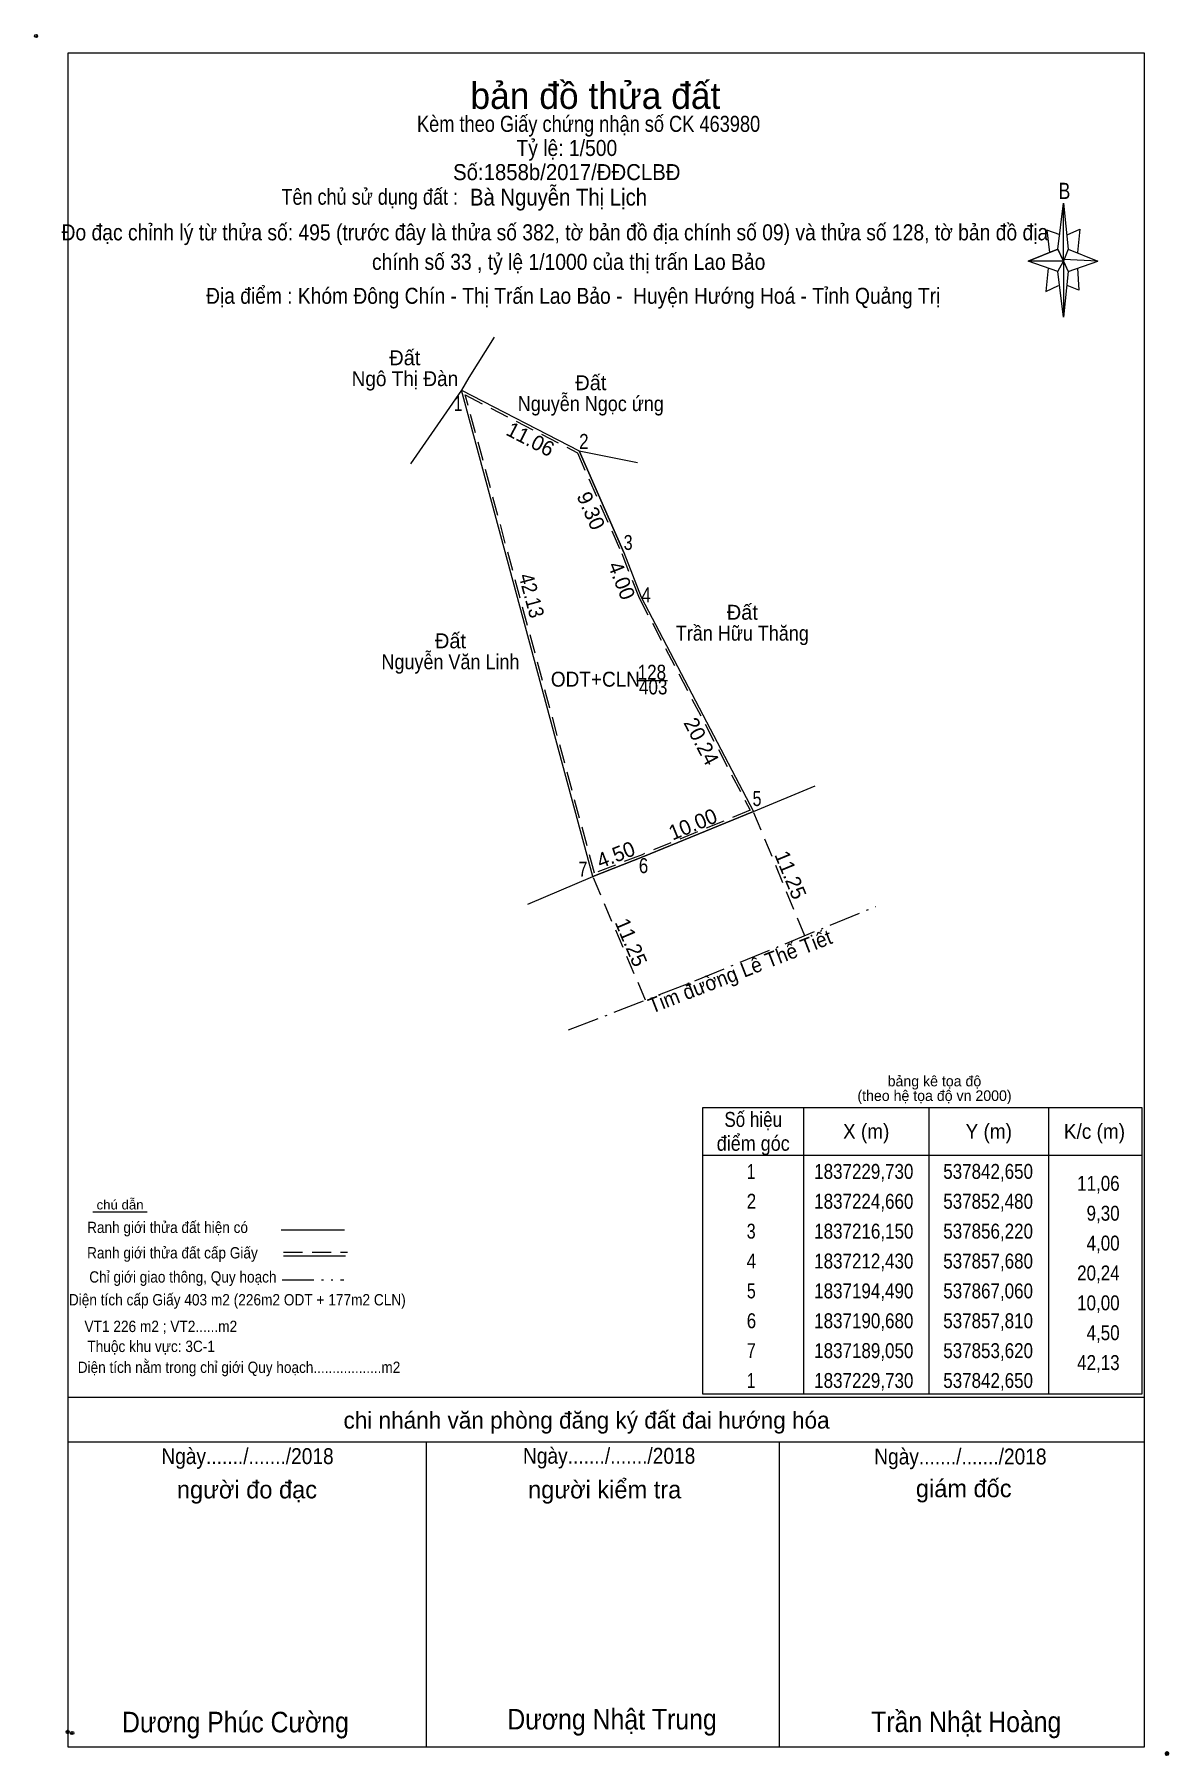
# Model space of a CAD drawing. Header units: metres. Extents: x 537294 to 537902, y 1837115 to 1837264.
# Drawn here: x 537806.9 to 537901.8, y 1837115.5 to 1837259.5 of the extents above; entities that cross this region are included whole.
import ezdxf
from ezdxf.enums import TextEntityAlignment as Align

# ---------------------------------------------------------------- set-up
doc = ezdxf.new("R2010")
doc.units = ezdxf.units.M
doc.header["$LTSCALE"] = 0.53
doc.header["$PDMODE"] = 32
doc.header["$PDSIZE"] = 0.265
for name, pattern in [('DASH_DOUBLE_DOT', [9.2, 5, -1.2, 0.3, -1.2, 0.3, -1.2]), ('DOT_DASHED', [7.7, 5, -1.2, 0.3, -1.2]), ('MEDIUM_DASHED', [4.5, 3, -1.5])]:
    doc.linetypes.add(name, pattern=pattern)
for name, color, linetype, lineweight in [('63', 7, 'Continuous', 13), ('7', 7, 'Continuous', 13), ('8', 7, 'Continuous', 13)]:
    doc.layers.add(name, color=color, linetype=linetype, lineweight=lineweight)

msp = doc.modelspace()

# ---------------------------------------------------------------- texts
at = {"layer": '63'}
for s, width, p in [('Số hiệu', 0.85, (537867.04, 1837168.09)), ('X (m)', 0.95, (537876.49, 1837167.09)), ('Y (m)', 0.95, (537886.745, 1837167.09)), ('K/c (m)', 0.95, (537895.585, 1837167.09)), ('điểm góc', 0.9, (537867.04, 1837166.09)), (' 1', 0.75, (537866.69, 1837163.74)), ('1837229,730', 0.85, (537876.29, 1837163.74)), ('537842,650', 0.85, (537886.69, 1837163.74)), (' 2', 0.85, (537866.695, 1837161.24)), ('1837224,660', 0.85, (537876.29, 1837161.24)), ('537852,480', 0.85, (537886.69, 1837161.24)), (' 3', 0.8, (537866.685, 1837158.74)), ('1837216,150', 0.85, (537876.29, 1837158.74)), ('537856,220', 0.85, (537886.69, 1837158.74)), (' 4', 0.85, (537866.69, 1837156.24)), ('1837212,430', 0.85, (537876.29, 1837156.24)), ('537857,680', 0.85, (537886.69, 1837156.24)), (' 5', 0.8, (537866.695, 1837153.74)), ('1837194,490', 0.85, (537876.29, 1837153.74)), ('537867,060', 0.85, (537886.69, 1837153.74)), (' 6', 0.85, (537866.695, 1837151.24)), ('1837190,680', 0.85, (537876.29, 1837151.24)), ('537857,810', 0.85, (537886.69, 1837151.24)), (' 7', 0.8, (537866.695, 1837148.74)), ('1837189,050', 0.85, (537876.29, 1837148.74)), ('537853,620', 0.85, (537886.69, 1837148.74)), (' 1', 0.75, (537866.69, 1837146.24)), ('1837229,730', 0.85, (537876.29, 1837146.24)), ('537842,650', 0.85, (537886.69, 1837146.24))]:
    msp.add_text(s, height=1.25, dxfattribs=dict(at, width=width)).set_placement(p, align=Align.CENTER)
at = {"layer": '63', "width": 0.85}
for s, p in [('11,06', (537897.69, 1837162.74)), ('9,30', (537897.69, 1837160.24)), ('4,00', (537897.69, 1837157.74)), ('20,24', (537897.69, 1837155.24)), ('10,00', (537897.69, 1837152.74)), ('4,50', (537897.69, 1837150.24)), ('42,13', (537897.69, 1837147.74))]:
    msp.add_text(s, height=1.25, dxfattribs=at).set_placement(p, align=Align.RIGHT)
at = {"layer": '7'}
for p in [(537837.9, 1837231.83), (537853.46, 1837229.74), (537866.13, 1837210.53), (537841.72, 1837208.14)]:
    msp.add_text('Đất', height=1.25, dxfattribs=at).set_placement(p, align=Align.CENTER)
for s, width, p in [('Ngô Thị Đàn', 0.95, (537837.905, 1837230.08)), ('Nguyễn Ngọc ứng', 0.9, (537853.455, 1837227.99)), ('Trần Hữu Thăng', 0.9, (537866.13, 1837208.78)), ('Nguyễn Văn Linh', 0.9, (537841.715, 1837206.39)), ('128', 0.85, (537858.565, 1837205.51)), ('ODT+CLN', 0.95, (537853.84, 1837204.93)), ('403', 0.85, (537858.675, 1837204.28))]:
    msp.add_text(s, height=1.25, dxfattribs=dict(at, width=width)).set_placement(p, align=Align.CENTER)
for s, width, p in [(' 1', 0.75, (537842.71, 1837227.99)), (' 2', 0.85, (537853.27, 1837224.83)), (' 3', 0.8, (537856.95, 1837216.37)), (' 4', 0.85, (537858.47, 1837211.98)), (' 5', 0.8, (537867.73, 1837194.94)), (' 7', 0.8, (537853.17, 1837189.04)), (' 7', 0.8, (537853.17, 1837189.04)), (' 6', 0.85, (537858.26, 1837189.33))]:
    msp.add_text(s, height=1.25, dxfattribs=dict(at, width=width)).set_placement(p, align=Align.RIGHT)
for s, rotation, p in [('11.06', 332.717, (537848.1235, 1837225.0834)), ('9.30', 293.725, (537852.8962, 1837219.4015)), ('4.00', 291.429, (537855.4531, 1837213.5833)), ('20.24', 297.603, (537862.151, 1837200.0646)), ('10.00', 22.386, (537862.227, 1837192.8396)), ('4.50', 21.257, (537855.7734, 1837190.2865)), ('11.25', 292.416, (537869.5903, 1837188.9383)), ('11.25', 293.078, (537856.2553, 1837183.29))]:
    msp.add_text(s, height=1.25, rotation=rotation, dxfattribs=at).set_placement(p, align=Align.CENTER)
for s, rotation, width, p in [('42.13', 285.092, 0.9, (537847.8962, 1837212.3927)), ('Tim đường Lê Thế Tiết', 21.269, 0.95, (537866.1633, 1837180.5207))]:
    msp.add_text(s, height=1.25, rotation=rotation, dxfattribs=dict(at, width=width)).set_placement(p, align=Align.CENTER)
at = {"layer": '8'}
for s, height, p in [('bản đồ thửa đất', 2.214, (537853.84, 1837253.28)), ('bảng kê tọa độ', 0.885, (537882.2, 1837171.48)), ('(theo hệ tọa độ vn 2000)', 0.885, (537882.205, 1837170.26)), ('chi nhánh văn phòng đăng ký đất đai hướng hóa', 1.41, (537853.1, 1837142.84)), ('người đo đạc', 1.476, (537824.695, 1837137)), ('người kiểm tra', 1.476, (537854.615, 1837137)), ('giám đốc', 1.475, (537884.65, 1837137.1))]:
    msp.add_text(s, height=height, dxfattribs=at).set_placement(p, align=Align.CENTER)
for s, height, width, p in [('Kèm theo Giấy chứng nhận số CK 463980', 1.34, 0.85, (537853.27, 1837251.36)), ('Tỷ lệ: 1/500', 1.34, 0.9, (537851.45, 1837249.34)), ('Số:1858b/2017/ĐĐCLBĐ', 1.34, 0.95, (537851.445, 1837247.32)), ('B', 1.356, 0.8, (537893.08, 1837245.74)), ('Tên chủ sử dụng đất :', 1.328, 0.85, (537834.965, 1837245.26)), ('Đo đạc chỉnh lý từ thửa số: 495 (trước đây là thửa số 382, tờ bản đồ địa chính số 09) và thửa số 128, tờ bản đồ địa ', 1.34, 0.9, (537850.675, 1837242.28)), ('chính số 33 , tỷ lệ 1/1000 của thị trấn Lao Bảo', 1.34, 0.9, (537851.605, 1837239.81)), ('Địa điểm : Khóm Đông Chín - Thị Trấn Lao Bảo -  Huyện Hướng Hoá - Tỉnh Quảng Trị ', 1.335, 0.9, (537852.21, 1837236.97)), ('chú dẫn', 0.787, 1.05, (537814.08, 1837161.18)), ('Ranh giới thửa đất hiện có ', 0.9448, 0.9, (537818.21, 1837159.21)), ('Ranh giới thửa đất cấp Giấy', 0.9448, 0.9, (537818.46, 1837157.08)), ('Chỉ giới giao thông, Quy hoạch', 0.9448, 0.9, (537819.335, 1837155.06)), ('Diện tích cấp Giấy 403 m2 (226m2 ODT + 177m2 CLN)', 0.95, 0.9, (537823.885, 1837153.15)), ('VT1 226 m2 ; VT2......m2', 0.95, 0.9, (537817.49, 1837150.92)), ('Thuộc khu vực: 3C-1', 0.95, 0.9, (537816.68, 1837149.25)), ('Diện tích nằm trong chỉ giới Quy hoạch..................m2', 0.945, 0.9, (537824.03, 1837147.5)), ('Ngày......./......./2018', 1.33, 0.9, (537824.74, 1837139.87)), ('Ngày......./......./2018', 1.33, 0.9, (537854.99, 1837139.9)), ('Ngày......./......./2018', 1.33, 0.9, (537884.37, 1837139.84)), ('Dương Phúc Cường', 1.722, 0.9, (537823.73, 1837117.42)), ('Dương Nhật Trung', 1.725, 0.9, (537855.23, 1837117.66)), ('Trần Nhật Hoàng', 1.722, 0.9, (537884.86, 1837117.44))]:
    msp.add_text(s, height=height, dxfattribs=dict(at, width=width)).set_placement(p, align=Align.CENTER)
at = {"layer": '8', "width": 0.9}
msp.add_text('Bà Nguyễn Thị Lịch', height=1.41, dxfattribs=at).set_placement((537843.35, 1837245.19))

# ---------------------------------------------------------------- linework, layer by layer
at = {"layer": '63'}
for p, q in [((537871.24, 1837169.71), (537871.24, 1837145.71)), ((537881.74, 1837169.71), (537881.74, 1837145.71)), ((537891.74, 1837169.71), (537891.74, 1837145.71)), ((537862.84, 1837165.71), (537899.54, 1837165.71))]:
    msp.add_line(p, q, dxfattribs=at)
msp.add_lwpolyline([(537862.84, 1837169.71), (537899.54, 1837169.71), (537899.54, 1837145.71), (537862.84, 1837145.71)], close=True, dxfattribs=at)
at = {"layer": '7'}
for p, q in [((537845.38, 1837234.18), (537843.25, 1837230.8)), ((537843.25, 1837230.8), (537842.65, 1837229.73)), ((537842.65, 1837229.73), (537838.37, 1837223.57)), ((537853.62, 1837189.05), (537842.65, 1837229.73)), ((537856.22, 1837216.15), (537852.48, 1837224.66)), ((537856.22, 1837216.15), (537857.68, 1837212.43)), ((537857.44, 1837205.44), (537859.87, 1837205.44))]:
    msp.add_line(p, q, dxfattribs=at)
at = {"layer": '7', "linetype": 'MEDIUM_DASHED'}
for p, q in [((537871.35, 1837184.09), (537867.06, 1837194.49)), ((537858.03, 1837178.7), (537853.62, 1837189.05))]:
    msp.add_line(p, q, dxfattribs=at)
at = {"layer": '7', "linetype": 'DOT_DASHED'}
for p, q in [((537862.17, 1837180.31), (537877.3, 1837186.54)), ((537851.6, 1837176.2), (537862.17, 1837180.31))]:
    msp.add_line(p, q, dxfattribs=at)
at = {"layer": '7'}
for points in [[(537842.65, 1837229.73), (537852.48, 1837224.66), (537857.36, 1837223.7)], [(537856.22, 1837216.15), (537857.68, 1837212.43), (537867.06, 1837194.49)], [(537857.81, 1837190.68), (537867.06, 1837194.49), (537872.23, 1837196.62)], [(537848.2, 1837186.74), (537853.62, 1837189.05), (537857.81, 1837190.68)]]:
    msp.add_lwpolyline(points, dxfattribs=at)
msp.add_lwpolyline([(537842.65, 1837229.73), (537852.48, 1837224.66), (537856.22, 1837216.15), (537857.68, 1837212.43), (537867.06, 1837194.49), (537857.81, 1837190.68), (537853.62, 1837189.05)], close=True, dxfattribs=at)
at = {"layer": '7', "linetype": 'MEDIUM_DASHED'}
msp.add_lwpolyline([(537842.96, 1837229.34), (537852.33, 1837224.51), (537856.04, 1837216.07), (537857.5, 1837212.35), (537866.78, 1837194.59), (537857.74, 1837190.87), (537853.76, 1837189.32)], close=True, dxfattribs=at)
at = {"layer": '8'}
for p, q in [((537892.51, 1837241.54), (537893, 1837245.38)), ((537893.39, 1837241.54), (537895.87, 1837240.55)), ((537892.51, 1837239.67), (537890.03, 1837240.55)), ((537894.17, 1837239.96), (537894.29, 1837238.12)), ((537893.39, 1837239.67), (537893, 1837235.84)), ((537894.29, 1837238.12), (537893.29, 1837238.5)), ((537827.55, 1837159.48), (537832.85, 1837159.48)), ((537827.75, 1837157.29), (537832.93, 1837157.29)), ((537809.75, 1837145.46), (537899.75, 1837145.46)), ((537809.75, 1837141.72), (537899.75, 1837141.72)), ((537810.18, 1837141.72), (537898.56, 1837141.72)), ((537810.18, 1837141.72), (537898.56, 1837141.72)), ((537839.71, 1837116.18), (537839.71, 1837141.72)), ((537869.23, 1837116.18), (537869.23, 1837141.72))]:
    msp.add_line(p, q, dxfattribs=at)
at = {"layer": '8', "lineweight": 25}
msp.add_line((537816.35, 1837160.96), (537811.81, 1837160.96), dxfattribs=at)
at = {"layer": '8', "linetype": 'MEDIUM_DASHED'}
msp.add_line((537827.75, 1837157.61), (537833.09, 1837157.61), dxfattribs=at)
at = {"layer": '8', "linetype": 'DASH_DOUBLE_DOT', "lineweight": 25}
msp.add_line((537827.65, 1837155.3), (537832.8, 1837155.3), dxfattribs=at)
at = {"layer": '8'}
for points in [[(537809.75, 1837257.98), (537899.75, 1837257.98), (537899.75, 1837116.18), (537809.75, 1837116.18)], [(537893, 1837245.38), (537893.39, 1837241.54), (537893, 1837240.55)], [(537893, 1837240.55), (537890.03, 1837240.55), (537892.51, 1837241.54), (537893.39, 1837239.67), (537895.87, 1837240.55), (537893, 1837240.67)], [(537893, 1837240.55), (537893, 1837235.84), (537892.51, 1837239.67)]]:
    msp.add_lwpolyline(points, close=True, dxfattribs=at)
for points in [[(537892.71, 1837242.74), (537891.61, 1837243.12), (537891.81, 1837241.25)], [(537893.29, 1837242.74), (537894.37, 1837243.22), (537894.17, 1837241.25)], [(537893, 1837240.55), (537892.51, 1837241.54), (537890.03, 1837240.55)], [(537891.71, 1837239.96), (537891.52, 1837238), (537892.59, 1837238.5)], [(537893, 1837240.55), (537893.39, 1837239.67), (537895.87, 1837240.55)]]:
    msp.add_lwpolyline(points, dxfattribs=at)
for p in [(537807.05, 1837259.38), (537809.69, 1837117.46), (537810.08, 1837117.36), (537901.65, 1837115.68), (537901.65, 1837115.61)]:
    msp.add_point(p, dxfattribs=at)

msp.set_redraw_order([(e.dxf.handle, doc.entitydb.next_handle()) for e in msp.query("TEXT MTEXT ATTDEF DIMENSION ARC_DIMENSION")])  # texts and dimensions are drawn at this point

doc.saveas('drawing.dxf')
